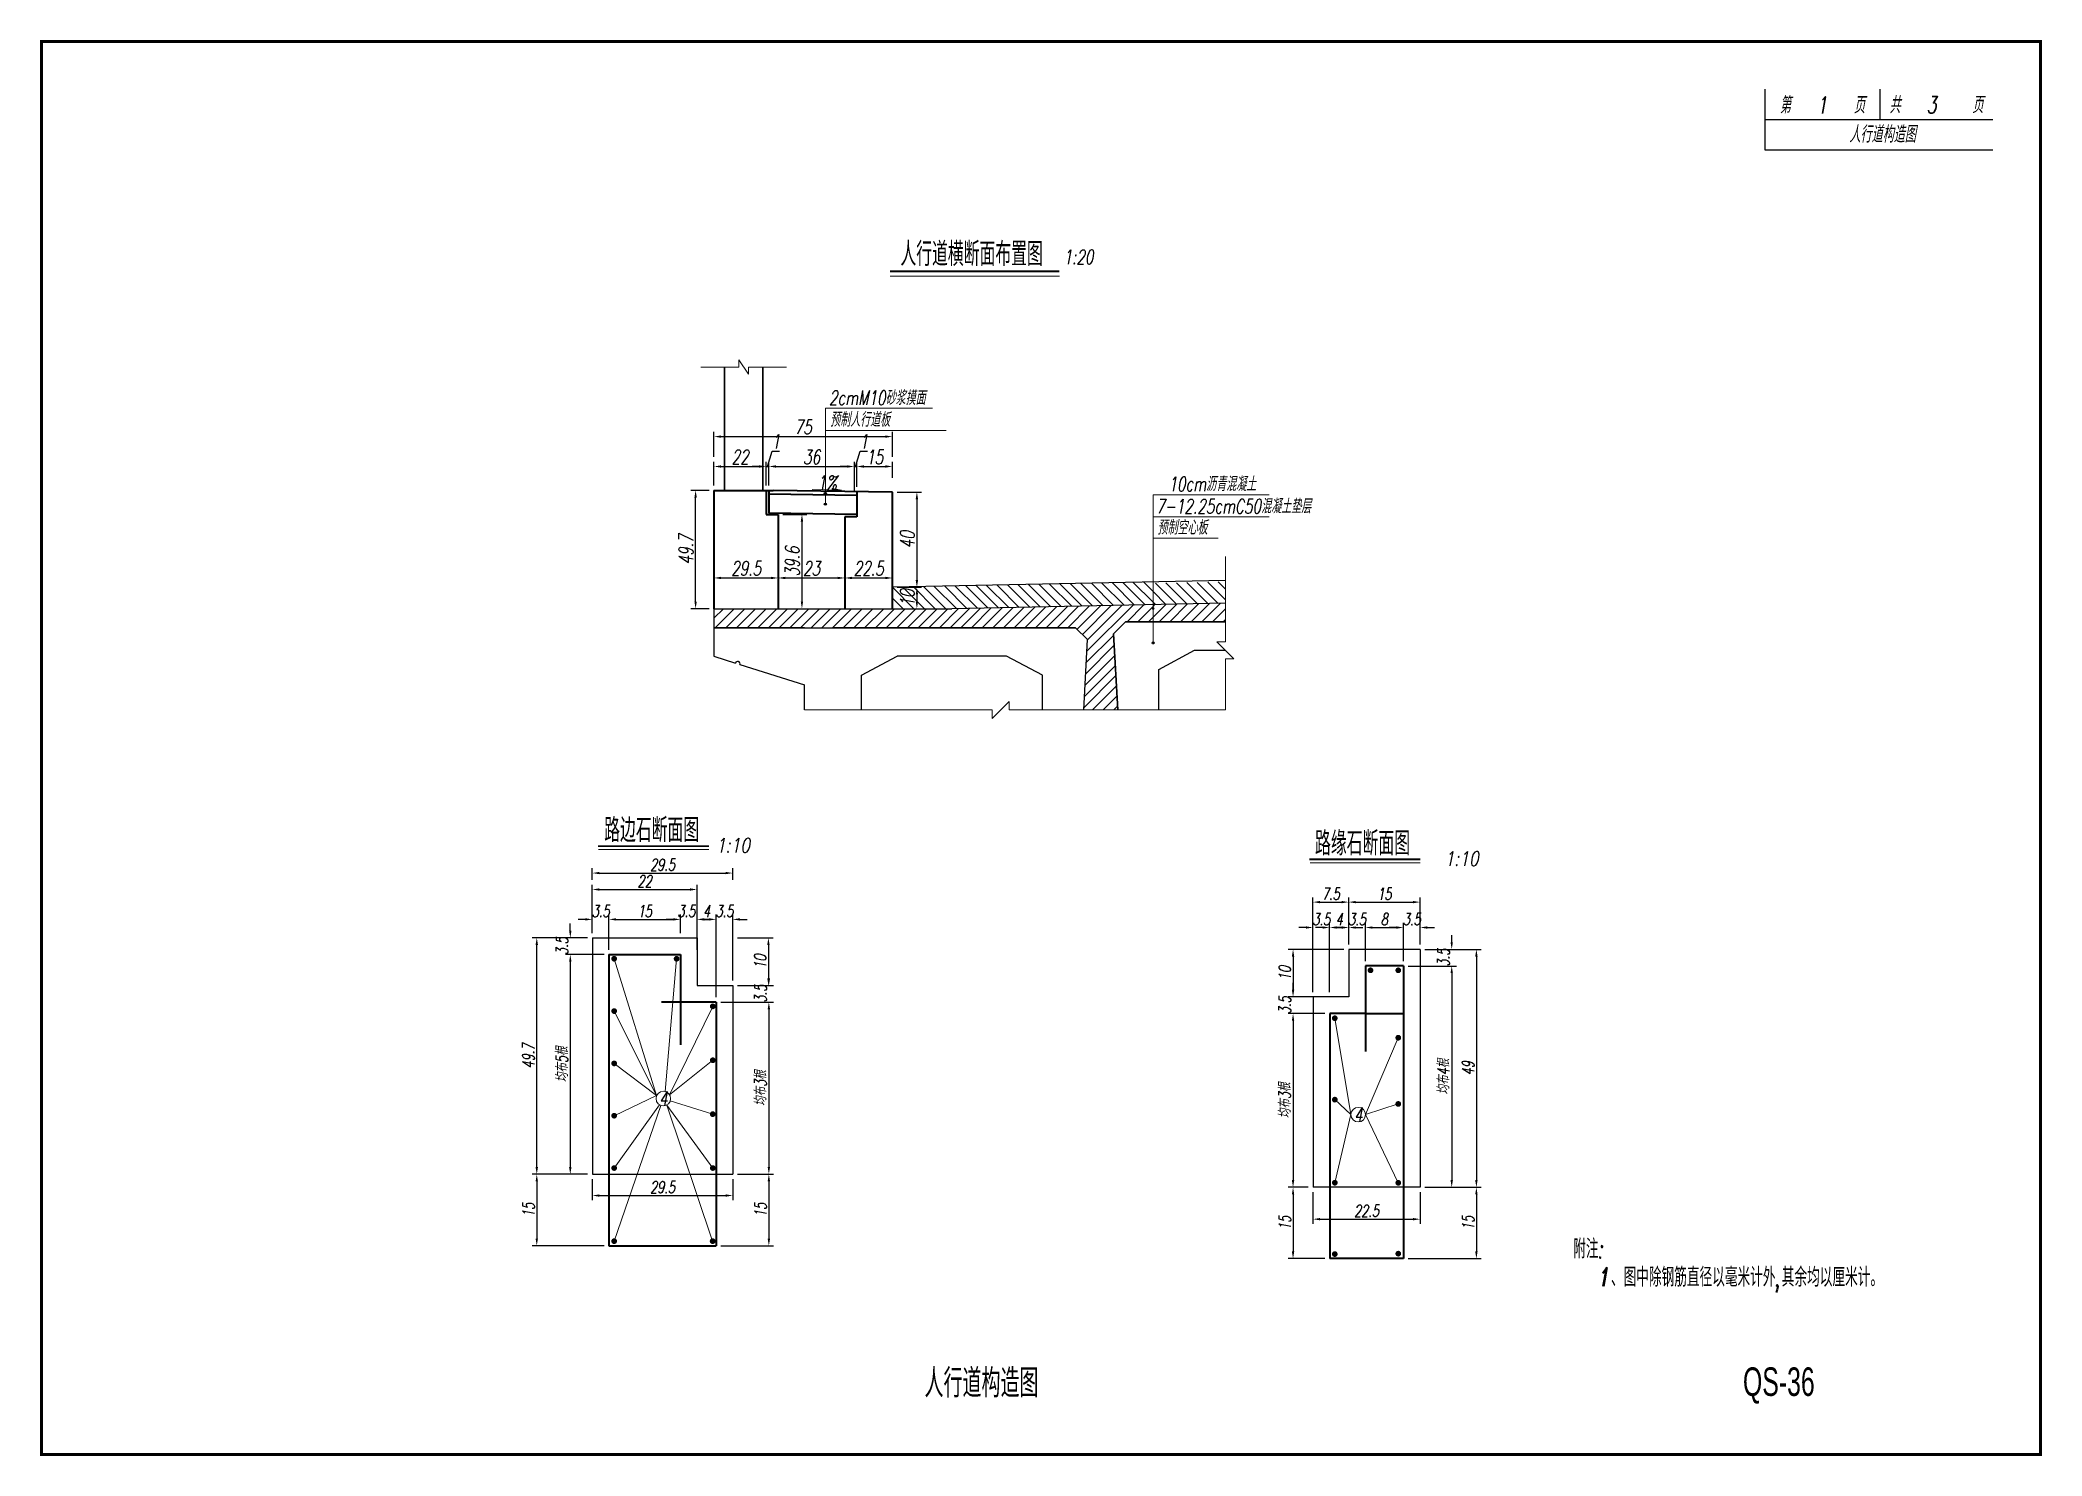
# Model space of a CAD drawing. Header units: millimetres. Extents: x -24082 to -8318, y -18393 to -12453.
# Drawn here: x -17558.4 to -17137.8, y -12750.4 to -12452.8 of the extents above; entities that cross this region are included whole.
import ezdxf
from ezdxf.enums import TextEntityAlignment as Align

# ---------------------------------------------------------------- set-up
doc = ezdxf.new("R2010")
doc.units = ezdxf.units.MM
doc.header["$LTSCALE"] = 12
for name, color, linetype, lineweight in [('Dim', 7, 'Continuous', 18), ('结构线', 4, 'Continuous', 30), ('表格_文字', 3, 'Continuous', 13), ('钢筋线', 5, 'Continuous', 35)]:
    doc.layers.add(name, color=color, linetype=linetype, lineweight=lineweight)
doc.layers.add('TK', color=2, linetype='Continuous')
doc.layers.add('图框', color=5, linetype='Continuous')
doc.styles.add('ffdb', font='italc1.shx', dxfattribs={"width": 0.7, "bigfont": 'fsdb.shx'})
doc.styles.add('FSDB', font='italc1.shx', dxfattribs={"width": 0.75, "bigfont": 'fsdb.shx'})
doc.styles.add('tk', font='fsdb_e.shx', dxfattribs={"width": 0.75, "bigfont": 'fsdb.shx'})
doc.dimstyles.new('比例10', dxfattribs={"dimtxt": 2.5, "dimasz": 1.5, "dimexe": 1, "dimexo": 1, "dimgap": 0.5, "dimtad": 1, "dimdec": 1, "dimdsep": 46, "dimtxsty": 'ffdb', "dimcen": 0, "dimclrd": 3, "dimclre": 3, "dimclrt": 3, "dimadec": 0, "dimazin": 0, "dimtfac": 2.5, "dimtdec": 1, "dimtofl": 0, "dimtmove": 0, "dimatfit": 3, "dimfxl": 1, "dimtolj": 1, "dimtzin": 0, "dimarcsym": 0})
doc.dimstyles.new('比例20', dxfattribs={"dimtxt": 3, "dimasz": 1.5, "dimexe": 1, "dimexo": 1, "dimgap": 0.5, "dimtad": 1, "dimdec": 1, "dimlfac": 2, "dimdsep": 46, "dimtxsty": 'ffdb', "dimcen": 0, "dimclrd": 3, "dimclre": 3, "dimclrt": 3, "dimadec": 0, "dimazin": 0, "dimtfac": 2.5, "dimtdec": 1, "dimtofl": 0, "dimtmove": 0, "dimatfit": 3, "dimfxl": 1, "dimtolj": 1, "dimtzin": 0, "dimarcsym": 0})
pattern_1 = [(45, (-21783.9525, -12779.0932), (-1.122532, 1.122532), [])]
pattern_2 = [(135, (-21783.9525, -12779.0932), (-1.122532, -1.122532), [])]

msp = doc.modelspace()

# ---------------------------------------------------------------- texts
at = {"layer": '图框', "color": 0, "style": 'FSDB', "width": 0.7}
for s, p in [('第   1   页', (-17183.98, -12466.309)), ('共   3    页', (-17160.02, -12466.309)), ('人行道构造图', (-17171.336, -12472.449))]:
    msp.add_text(s, height=3.5, dxfattribs=at).set_placement(p, align=Align.MIDDLE)
at = {"layer": '图框', "color": 0, "style": 'tk', "width": 0.7}
msp.add_text('人行道构造图', height=6, dxfattribs=at).set_placement((-17360.625, -12738.118), align=Align.CENTER)
at = {"layer": '图框', "color": 0, "style": 'tk', "width": 0.65}
msp.add_text('QS-36', height=6, dxfattribs=at).set_placement((-17200.646, -12737.797))
at = {"layer": '表格_文字', "width": 0.7}
for s, height, style, p in [('人行道横断面布置图', 5, 'ffdb', (-17377.666, -12500.314)), ('2cmM10砂浆摸面', 3, 'FSDB', (-17392.673, -12529.514)), ('预制人行道板', 3, 'FSDB', (-17392.445, -12534.098)), ('10cm沥青混凝土', 3, 'FSDB', (-17321.361, -12547.623)), ('7-12.25cmC50混凝土垫层', 3, 'FSDB', (-17323.941, -12552.31)), ('预制空心板', 3, 'FSDB', (-17323.67, -12556.767)), ('路边石断面图', 5, 'ffdb', (-17439.897, -12621.391, 266.078)), ('路缘石断面图', 5, 'ffdb', (-17290.544, -12624.179, 266.078)), ('附注:', 4, 'ffdb', (-17236.296, -12708.877)), ('1、图中除钢筋直径以毫米计外,其余均以厘米计。', 4, 'ffdb', (-17230.906, -12714.828))]:
    msp.add_text(s, height=height, dxfattribs=dict(at, style=style)).set_placement(p)
at = {"layer": '表格_文字'}
for s, style, width, p in [('1:20', 'FSDB', 0.7, (-17340.265, -12498.441, 266.078)), ('1:10', 'ffdb', 0.8, (-17412.862, -12622.079, 266.078)), ('1:10', 'ffdb', 0.8, (-17259.768, -12624.868, 266.078))]:
    msp.add_text(s, height=3, dxfattribs=dict(at, style=style, width=width)).set_placement(p, align=Align.MIDDLE_CENTER)
at = {"layer": '表格_文字', "style": 'ffdb', "width": 0.7}
for p in [(-17427.488, -12675.303, -4455), (-17281.497, -12678.684, -4455)]:
    msp.add_text('4', height=3, dxfattribs=at).set_placement(p, align=Align.MIDDLE)
at = {"layer": '表格_文字', "insert": (-17395.195, -12544.336), "char_height": 3, "width": 93, "attachment_point": 1, "style": 'FSDB'}
msp.add_mtext('1%', dxfattribs=at)

# ---------------------------------------------------------------- blocks, each defined once
blk = doc.blocks.new('*D564')
at = {"color": 3, "lineweight": -2, "ltscale": 10}
for p, q in [((-17443.89, -12637.64), (-17445.39, -12637.64)), ((-17442.39, -12640.51), (-17442.39, -12636.64)), ((-17438.89, -12644.01), (-17438.89, -12636.64)), ((-17437.39, -12637.64), (-17435.89, -12637.64))]:
    blk.add_line(p, q, dxfattribs=at)
at = {"color": 3, "ltscale": 10}
for points in [[(-17443.89, -12637.39), (-17443.89, -12637.89), (-17442.39, -12637.64)], [(-17437.39, -12637.39), (-17437.39, -12637.89), (-17438.89, -12637.64)]]:
    blk.add_solid(points, dxfattribs=at)
at = {"layer": 'Defpoints', "color": 0, "ltscale": 10}
for p in [(-17438.89, -12637.64), (-17442.39, -12641.51), (-17438.89, -12645.01)]:
    blk.add_point(p, dxfattribs=at)
at = {"color": 3, "ltscale": 10, "insert": (-17440.64, -12635.89), "char_height": 2.5, "attachment_point": 5, "style": 'ffdb'}
blk.add_mtext('\\A1;3.5', dxfattribs=at)
blk = doc.blocks.new('*D565')
at = {"color": 3, "lineweight": -2, "ltscale": 10}
for p, q in [((-17438.89, -12644.01), (-17438.89, -12636.64)), ((-17437.39, -12637.64), (-17425.39, -12637.64)), ((-17423.89, -12640.51), (-17423.89, -12636.64))]:
    blk.add_line(p, q, dxfattribs=at)
at = {"color": 3, "ltscale": 10}
for points in [[(-17437.39, -12637.39), (-17437.39, -12637.89), (-17438.89, -12637.64)], [(-17425.39, -12637.39), (-17425.39, -12637.89), (-17423.89, -12637.64)]]:
    blk.add_solid(points, dxfattribs=at)
at = {"layer": 'Defpoints', "color": 0, "ltscale": 10}
for p in [(-17423.89, -12637.64), (-17423.89, -12641.51), (-17438.89, -12645.01)]:
    blk.add_point(p, dxfattribs=at)
at = {"color": 3, "ltscale": 10, "insert": (-17431.39, -12635.89), "char_height": 2.5, "attachment_point": 5, "style": 'ffdb'}
blk.add_mtext('\\A1;15', dxfattribs=at)
blk = doc.blocks.new('*D566')
at = {"color": 3, "lineweight": -2, "ltscale": 10}
for p, q in [((-17425.39, -12637.64), (-17426.89, -12637.64)), ((-17423.89, -12640.51), (-17423.89, -12636.64)), ((-17420.39, -12644.01), (-17420.39, -12636.64)), ((-17418.89, -12637.64), (-17417.39, -12637.64))]:
    blk.add_line(p, q, dxfattribs=at)
at = {"color": 3, "ltscale": 10}
for points in [[(-17425.39, -12637.39), (-17425.39, -12637.89), (-17423.89, -12637.64)], [(-17418.89, -12637.39), (-17418.89, -12637.89), (-17420.39, -12637.64)]]:
    blk.add_solid(points, dxfattribs=at)
at = {"layer": 'Defpoints', "color": 0, "ltscale": 10}
for p in [(-17423.89, -12637.64), (-17423.89, -12641.51), (-17420.39, -12645.01)]:
    blk.add_point(p, dxfattribs=at)
at = {"color": 3, "ltscale": 10, "insert": (-17422.64, -12635.89), "char_height": 2.5, "attachment_point": 5, "style": 'ffdb'}
blk.add_mtext('\\A1;3.5', dxfattribs=at)
blk = doc.blocks.new('*D567')
at = {"color": 3, "lineweight": -2, "ltscale": 10}
for p, q in [((-17447.02, -12640.01), (-17447.02, -12638.51)), ((-17443.39, -12641.51), (-17448.02, -12641.51)), ((-17439.89, -12645.01), (-17448.02, -12645.01)), ((-17447.02, -12646.51), (-17447.02, -12648.01))]:
    blk.add_line(p, q, dxfattribs=at)
at = {"color": 3, "ltscale": 10}
for points in [[(-17447.27, -12640.01), (-17446.77, -12640.01), (-17447.02, -12641.51)], [(-17447.27, -12646.51), (-17446.77, -12646.51), (-17447.02, -12645.01)]]:
    blk.add_solid(points, dxfattribs=at)
at = {"layer": 'Defpoints', "color": 0, "ltscale": 10}
for p in [(-17442.39, -12641.51), (-17447.02, -12645.01), (-17438.89, -12645.01)]:
    blk.add_point(p, dxfattribs=at)
at = {"color": 3, "ltscale": 10, "insert": (-17448.77, -12643.26), "char_height": 2.5, "attachment_point": 5, "rotation": 90, "style": 'ffdb'}
blk.add_mtext('\\A1;3.5', dxfattribs=at)
blk = doc.blocks.new('*D568')
at = {"color": 3, "lineweight": -2, "ltscale": 10}
for p, q in [((-17439.89, -12645.01), (-17448.02, -12645.01)), ((-17447.02, -12646.51), (-17447.02, -12689.71)), ((-17443.39, -12691.21), (-17448.02, -12691.21))]:
    blk.add_line(p, q, dxfattribs=at)
at = {"color": 3, "ltscale": 10}
for points in [[(-17447.27, -12646.51), (-17446.77, -12646.51), (-17447.02, -12645.01)], [(-17447.27, -12689.71), (-17446.77, -12689.71), (-17447.02, -12691.21)]]:
    blk.add_solid(points, dxfattribs=at)
at = {"layer": 'Defpoints', "color": 0, "ltscale": 10}
for p in [(-17438.89, -12645.01), (-17447.02, -12691.21), (-17442.39, -12691.21)]:
    blk.add_point(p, dxfattribs=at)
at = {"color": 3, "ltscale": 10, "insert": (-17448.77, -12668.11), "char_height": 2.5, "attachment_point": 5, "rotation": 90, "style": 'ffdb'}
blk.add_mtext('\\A1;均布5根', dxfattribs=at)
blk = doc.blocks.new('*D569')
at = {"color": 3, "lineweight": -2, "ltscale": 10}
for p, q in [((-17443.39, -12691.21), (-17455.06, -12691.21)), ((-17454.06, -12692.71), (-17454.06, -12704.73)), ((-17439.89, -12706.23), (-17455.06, -12706.23))]:
    blk.add_line(p, q, dxfattribs=at)
at = {"color": 3, "ltscale": 10}
for points in [[(-17454.31, -12692.71), (-17453.81, -12692.71), (-17454.06, -12691.21)], [(-17454.31, -12704.73), (-17453.81, -12704.73), (-17454.06, -12706.23)]]:
    blk.add_solid(points, dxfattribs=at)
at = {"layer": 'Defpoints', "color": 0, "ltscale": 10}
for p in [(-17442.39, -12691.21), (-17454.06, -12706.23), (-17438.89, -12706.23)]:
    blk.add_point(p, dxfattribs=at)
at = {"color": 3, "ltscale": 10, "insert": (-17455.81, -12698.72), "char_height": 2.5, "attachment_point": 5, "rotation": 90, "style": 'ffdb'}
blk.add_mtext('\\A1;15', dxfattribs=at)
blk = doc.blocks.new('*D570')
at = {"color": 3, "lineweight": -2, "ltscale": 10}
for p, q in [((-17270.98, -12647.44), (-17260.83, -12647.44)), ((-17261.83, -12648.94), (-17261.83, -12692.44)), ((-17267.48, -12693.94), (-17260.83, -12693.94))]:
    blk.add_line(p, q, dxfattribs=at)
at = {"color": 3, "ltscale": 10}
for points in [[(-17262.08, -12648.94), (-17261.58, -12648.94), (-17261.83, -12647.44)], [(-17262.08, -12692.44), (-17261.58, -12692.44), (-17261.83, -12693.94)]]:
    blk.add_solid(points, dxfattribs=at)
at = {"layer": 'Defpoints', "color": 0, "ltscale": 10}
for p in [(-17271.98, -12647.44), (-17268.48, -12693.94), (-17261.83, -12693.94)]:
    blk.add_point(p, dxfattribs=at)
at = {"color": 3, "ltscale": 10, "insert": (-17263.58, -12670.69), "char_height": 2.5, "attachment_point": 5, "rotation": 90, "style": 'ffdb'}
blk.add_mtext('\\A1;均布4根', dxfattribs=at)
blk = doc.blocks.new('*D571')
at = {"color": 3, "lineweight": -2, "ltscale": 10}
for p, q in [((-17267.48, -12693.94), (-17255.65, -12693.94)), ((-17256.65, -12695.44), (-17256.65, -12707.44)), ((-17270.98, -12708.94), (-17255.65, -12708.94))]:
    blk.add_line(p, q, dxfattribs=at)
at = {"color": 3, "ltscale": 10}
for points in [[(-17256.9, -12695.44), (-17256.4, -12695.44), (-17256.65, -12693.94)], [(-17256.9, -12707.44), (-17256.4, -12707.44), (-17256.65, -12708.94)]]:
    blk.add_solid(points, dxfattribs=at)
at = {"layer": 'Defpoints', "color": 0, "ltscale": 10}
for p in [(-17268.48, -12693.94), (-17271.98, -12708.94), (-17256.65, -12708.94)]:
    blk.add_point(p, dxfattribs=at)
at = {"color": 3, "ltscale": 10, "insert": (-17258.4, -12701.44), "char_height": 2.5, "attachment_point": 5, "rotation": 90, "style": 'ffdb'}
blk.add_mtext('\\A1;15', dxfattribs=at)
blk = doc.blocks.new('*D572')
at = {"color": 3, "lineweight": -2, "ltscale": 10}
for p, q in [((-17405.3, -12650.01), (-17405.3, -12648.51)), ((-17404.39, -12651.51), (-17404.3, -12651.51)), ((-17415.39, -12655.01), (-17404.3, -12655.01)), ((-17405.3, -12656.51), (-17405.3, -12658.01))]:
    blk.add_line(p, q, dxfattribs=at)
at = {"color": 3, "ltscale": 10}
for points in [[(-17405.55, -12650.01), (-17405.05, -12650.01), (-17405.3, -12651.51)], [(-17405.55, -12656.51), (-17405.05, -12656.51), (-17405.3, -12655.01)]]:
    blk.add_solid(points, dxfattribs=at)
at = {"layer": 'Defpoints', "color": 0, "ltscale": 10}
for p in [(-17405.39, -12651.51), (-17416.39, -12655.01), (-17405.3, -12655.01)]:
    blk.add_point(p, dxfattribs=at)
at = {"color": 3, "ltscale": 10, "insert": (-17407.05, -12653.26), "char_height": 2.5, "attachment_point": 5, "rotation": 90, "style": 'ffdb'}
blk.add_mtext('\\A1;3.5', dxfattribs=at)
blk = doc.blocks.new('*D573')
at = {"color": 3, "lineweight": -2, "ltscale": 10}
for p, q in [((-17415.39, -12655.01), (-17404.3, -12655.01)), ((-17405.3, -12656.51), (-17405.3, -12689.71)), ((-17411.89, -12691.21), (-17404.3, -12691.21))]:
    blk.add_line(p, q, dxfattribs=at)
at = {"color": 3, "ltscale": 10}
for points in [[(-17405.55, -12656.51), (-17405.05, -12656.51), (-17405.3, -12655.01)], [(-17405.55, -12689.71), (-17405.05, -12689.71), (-17405.3, -12691.21)]]:
    blk.add_solid(points, dxfattribs=at)
at = {"layer": 'Defpoints', "color": 0, "ltscale": 10}
for p in [(-17416.39, -12655.01), (-17412.89, -12691.21), (-17405.3, -12691.21)]:
    blk.add_point(p, dxfattribs=at)
at = {"color": 3, "ltscale": 10, "insert": (-17407.05, -12673.11), "char_height": 2.5, "attachment_point": 5, "rotation": 90, "style": 'ffdb'}
blk.add_mtext('\\A1;均布3根', dxfattribs=at)
blk = doc.blocks.new('*D574')
at = {"color": 3, "lineweight": -2, "ltscale": 10}
for p, q in [((-17411.89, -12691.21), (-17404.3, -12691.21)), ((-17405.3, -12692.71), (-17405.3, -12704.73)), ((-17415.39, -12706.23), (-17404.3, -12706.23))]:
    blk.add_line(p, q, dxfattribs=at)
at = {"color": 3, "ltscale": 10}
for points in [[(-17405.55, -12692.71), (-17405.05, -12692.71), (-17405.3, -12691.21)], [(-17405.55, -12704.73), (-17405.05, -12704.73), (-17405.3, -12706.23)]]:
    blk.add_solid(points, dxfattribs=at)
at = {"layer": 'Defpoints', "color": 0, "ltscale": 10}
for p in [(-17412.89, -12691.21), (-17416.39, -12706.23), (-17405.3, -12706.23)]:
    blk.add_point(p, dxfattribs=at)
at = {"color": 3, "ltscale": 10, "insert": (-17407.05, -12698.72), "char_height": 2.5, "attachment_point": 5, "rotation": 90, "style": 'ffdb'}
blk.add_mtext('\\A1;15', dxfattribs=at)
blk = doc.blocks.new('*D575')
at = {"color": 3, "lineweight": -2, "ltscale": 10}
for p, q in [((-17295.17, -12652.44), (-17295.17, -12650.94)), ((-17291.98, -12653.94), (-17296.17, -12653.94)), ((-17288.48, -12657.44), (-17296.17, -12657.44)), ((-17295.17, -12658.94), (-17295.17, -12660.44))]:
    blk.add_line(p, q, dxfattribs=at)
at = {"color": 3, "ltscale": 10}
for points in [[(-17295.42, -12652.44), (-17294.92, -12652.44), (-17295.17, -12653.94)], [(-17295.42, -12658.94), (-17294.92, -12658.94), (-17295.17, -12657.44)]]:
    blk.add_solid(points, dxfattribs=at)
at = {"layer": 'Defpoints', "color": 0, "ltscale": 10}
for p in [(-17290.98, -12653.94), (-17295.17, -12657.44), (-17287.48, -12657.44)]:
    blk.add_point(p, dxfattribs=at)
at = {"color": 3, "ltscale": 10, "insert": (-17296.92, -12655.69), "char_height": 2.5, "attachment_point": 5, "rotation": 90, "style": 'ffdb'}
blk.add_mtext('\\A1;3.5', dxfattribs=at)
blk = doc.blocks.new('*D576')
at = {"color": 3, "lineweight": -2, "ltscale": 10}
for p, q in [((-17288.48, -12657.44), (-17296.17, -12657.44)), ((-17295.17, -12658.94), (-17295.17, -12692.44)), ((-17291.98, -12693.94), (-17296.17, -12693.94))]:
    blk.add_line(p, q, dxfattribs=at)
at = {"color": 3, "ltscale": 10}
for points in [[(-17295.42, -12658.94), (-17294.92, -12658.94), (-17295.17, -12657.44)], [(-17295.42, -12692.44), (-17294.92, -12692.44), (-17295.17, -12693.94)]]:
    blk.add_solid(points, dxfattribs=at)
at = {"layer": 'Defpoints', "color": 0, "ltscale": 10}
for p in [(-17287.48, -12657.44), (-17295.17, -12693.94), (-17290.98, -12693.94)]:
    blk.add_point(p, dxfattribs=at)
at = {"color": 3, "ltscale": 10, "insert": (-17296.92, -12675.69), "char_height": 2.5, "attachment_point": 5, "rotation": 90, "style": 'ffdb'}
blk.add_mtext('\\A1;均布3根', dxfattribs=at)
blk = doc.blocks.new('*D577')
at = {"color": 3, "lineweight": -2, "ltscale": 10}
for p, q in [((-17291.98, -12693.94), (-17296.17, -12693.94)), ((-17295.17, -12695.44), (-17295.17, -12707.44)), ((-17288.48, -12708.94), (-17296.17, -12708.94))]:
    blk.add_line(p, q, dxfattribs=at)
at = {"color": 3, "ltscale": 10}
for points in [[(-17295.42, -12695.44), (-17294.92, -12695.44), (-17295.17, -12693.94)], [(-17295.42, -12707.44), (-17294.92, -12707.44), (-17295.17, -12708.94)]]:
    blk.add_solid(points, dxfattribs=at)
at = {"layer": 'Defpoints', "color": 0, "ltscale": 10}
for p in [(-17290.98, -12693.94), (-17295.17, -12708.94), (-17287.48, -12708.94)]:
    blk.add_point(p, dxfattribs=at)
at = {"color": 3, "ltscale": 10, "insert": (-17296.92, -12701.44), "char_height": 2.5, "attachment_point": 5, "rotation": 90, "style": 'ffdb'}
blk.add_mtext('\\A1;15', dxfattribs=at)
blk = doc.blocks.new('*D530')
at = {"color": 3, "lineweight": -2, "ltscale": 10}
for p, q in [((-17290.98, -12652.94), (-17290.98, -12638.35)), ((-17287.48, -12652.94), (-17287.48, -12638.35)), ((-17292.48, -12639.35), (-17293.98, -12639.35)), ((-17285.98, -12639.35), (-17284.48, -12639.35))]:
    blk.add_line(p, q, dxfattribs=at)
at = {"color": 3, "ltscale": 10}
for points in [[(-17292.48, -12639.1), (-17292.48, -12639.6), (-17290.98, -12639.35)], [(-17285.98, -12639.1), (-17285.98, -12639.6), (-17287.48, -12639.35)]]:
    blk.add_solid(points, dxfattribs=at)
at = {"layer": 'Defpoints', "color": 0, "ltscale": 10}
for p in [(-17287.48, -12639.35), (-17290.98, -12653.94), (-17287.48, -12653.94)]:
    blk.add_point(p, dxfattribs=at)
at = {"color": 3, "ltscale": 10, "insert": (-17289.23, -12637.6), "char_height": 2.5, "attachment_point": 5, "style": 'ffdb'}
blk.add_mtext('\\A1;3.5', dxfattribs=at)
blk = doc.blocks.new('*D531')
at = {"color": 3, "lineweight": -2, "ltscale": 10}
for p, q in [((-17287.48, -12651.94), (-17287.48, -12638.35)), ((-17283.48, -12642.94), (-17283.48, -12638.35)), ((-17288.98, -12639.35), (-17290.48, -12639.35)), ((-17281.98, -12639.35), (-17280.48, -12639.35))]:
    blk.add_line(p, q, dxfattribs=at)
at = {"color": 3, "ltscale": 10}
for points in [[(-17288.98, -12639.1), (-17288.98, -12639.6), (-17287.48, -12639.35)], [(-17281.98, -12639.1), (-17281.98, -12639.6), (-17283.48, -12639.35)]]:
    blk.add_solid(points, dxfattribs=at)
at = {"layer": 'Defpoints', "color": 0, "ltscale": 10}
for p in [(-17283.48, -12639.35), (-17283.48, -12643.94), (-17287.48, -12652.94)]:
    blk.add_point(p, dxfattribs=at)
at = {"color": 3, "ltscale": 10, "insert": (-17285.48, -12637.6), "char_height": 2.5, "attachment_point": 5, "style": 'ffdb'}
blk.add_mtext('\\A1;4', dxfattribs=at)
blk = doc.blocks.new('*D578')
at = {"color": 3, "lineweight": -2, "ltscale": 10}
for p, q in [((-17279.98, -12646.44), (-17279.98, -12638.35)), ((-17271.98, -12646.44), (-17271.98, -12638.35)), ((-17278.48, -12639.35), (-17273.48, -12639.35))]:
    blk.add_line(p, q, dxfattribs=at)
at = {"color": 3, "ltscale": 10}
for points in [[(-17278.48, -12639.1), (-17278.48, -12639.6), (-17279.98, -12639.35)], [(-17273.48, -12639.1), (-17273.48, -12639.6), (-17271.98, -12639.35)]]:
    blk.add_solid(points, dxfattribs=at)
at = {"layer": 'Defpoints', "color": 0, "ltscale": 10}
for p in [(-17271.98, -12639.35), (-17279.98, -12647.44), (-17271.98, -12647.44)]:
    blk.add_point(p, dxfattribs=at)
at = {"color": 3, "ltscale": 10, "insert": (-17275.98, -12637.6), "char_height": 2.5, "attachment_point": 5, "style": 'ffdb'}
blk.add_mtext('\\A1;8', dxfattribs=at)
blk = doc.blocks.new('*D579')
at = {"color": 3, "lineweight": -2, "ltscale": 10}
for p, q in [((-17271.98, -12646.44), (-17271.98, -12638.35)), ((-17268.48, -12642.94), (-17268.48, -12638.35)), ((-17273.48, -12639.35), (-17274.98, -12639.35)), ((-17266.98, -12639.35), (-17265.48, -12639.35))]:
    blk.add_line(p, q, dxfattribs=at)
at = {"color": 3, "ltscale": 10}
for points in [[(-17273.48, -12639.1), (-17273.48, -12639.6), (-17271.98, -12639.35)], [(-17266.98, -12639.1), (-17266.98, -12639.6), (-17268.48, -12639.35)]]:
    blk.add_solid(points, dxfattribs=at)
at = {"layer": 'Defpoints', "color": 0, "ltscale": 10}
for p in [(-17268.48, -12639.35), (-17271.98, -12647.44), (-17268.48, -12643.94)]:
    blk.add_point(p, dxfattribs=at)
at = {"color": 3, "ltscale": 10, "insert": (-17270.23, -12637.6), "char_height": 2.5, "attachment_point": 5, "style": 'ffdb'}
blk.add_mtext('\\A1;3.5', dxfattribs=at)
blk = doc.blocks.new('*D532')
at = {"color": 3, "lineweight": -2, "ltscale": 10}
for p, q in [((-17283.48, -12642.94), (-17283.48, -12638.35)), ((-17279.98, -12642.94), (-17279.98, -12638.35)), ((-17284.98, -12639.35), (-17286.48, -12639.35)), ((-17278.48, -12639.35), (-17276.98, -12639.35))]:
    blk.add_line(p, q, dxfattribs=at)
at = {"color": 3, "ltscale": 10}
for points in [[(-17284.98, -12639.1), (-17284.98, -12639.6), (-17283.48, -12639.35)], [(-17278.48, -12639.1), (-17278.48, -12639.6), (-17279.98, -12639.35)]]:
    blk.add_solid(points, dxfattribs=at)
at = {"layer": 'Defpoints', "color": 0, "ltscale": 10}
for p in [(-17279.98, -12639.35), (-17283.48, -12643.94), (-17279.98, -12643.94)]:
    blk.add_point(p, dxfattribs=at)
at = {"color": 3, "ltscale": 10, "insert": (-17281.73, -12637.6), "char_height": 2.5, "attachment_point": 5, "style": 'ffdb'}
blk.add_mtext('\\A1;3.5', dxfattribs=at)
blk = doc.blocks.new('*D533')
at = {"color": 3, "lineweight": -2, "ltscale": 10}
for p, q in [((-17417.89, -12637.64), (-17419.39, -12637.64)), ((-17416.39, -12654.01), (-17416.39, -12636.64)), ((-17412.89, -12650.51), (-17412.89, -12636.64)), ((-17411.39, -12637.64), (-17409.89, -12637.64))]:
    blk.add_line(p, q, dxfattribs=at)
at = {"color": 3, "ltscale": 10}
for points in [[(-17417.89, -12637.39), (-17417.89, -12637.89), (-17416.39, -12637.64)], [(-17411.39, -12637.39), (-17411.39, -12637.89), (-17412.89, -12637.64)]]:
    blk.add_solid(points, dxfattribs=at)
at = {"layer": 'Defpoints', "color": 0, "ltscale": 10}
for p in [(-17412.89, -12637.64), (-17412.89, -12651.51), (-17416.39, -12655.01)]:
    blk.add_point(p, dxfattribs=at)
at = {"color": 3, "ltscale": 10, "insert": (-17414.64, -12635.89), "char_height": 2.5, "attachment_point": 5, "style": 'ffdb'}
blk.add_mtext('\\A1;3.5', dxfattribs=at)
blk = doc.blocks.new('*D580')
at = {"color": 3, "lineweight": -2, "ltscale": 10}
for p, q in [((-17442.39, -12640.51), (-17442.39, -12630.36)), ((-17420.39, -12640.51), (-17420.39, -12630.36)), ((-17440.89, -12631.36), (-17421.89, -12631.36))]:
    blk.add_line(p, q, dxfattribs=at)
at = {"color": 3, "ltscale": 10}
for points in [[(-17440.89, -12631.11), (-17440.89, -12631.61), (-17442.39, -12631.36)], [(-17421.89, -12631.11), (-17421.89, -12631.61), (-17420.39, -12631.36)]]:
    blk.add_solid(points, dxfattribs=at)
at = {"layer": 'Defpoints', "color": 0, "ltscale": 10}
for p in [(-17420.39, -12631.36), (-17442.39, -12641.51), (-17420.39, -12641.51)]:
    blk.add_point(p, dxfattribs=at)
at = {"color": 3, "ltscale": 10, "insert": (-17431.39, -12629.61), "char_height": 2.5, "attachment_point": 5, "style": 'ffdb'}
blk.add_mtext('\\A1;22', dxfattribs=at)
blk = doc.blocks.new('*D534')
at = {"color": 3, "lineweight": -2, "ltscale": 10}
for p, q in [((-17411.89, -12641.51), (-17404.39, -12641.51)), ((-17405.39, -12643.01), (-17405.39, -12650.01)), ((-17411.89, -12651.51), (-17404.39, -12651.51))]:
    blk.add_line(p, q, dxfattribs=at)
at = {"color": 3, "ltscale": 10}
for points in [[(-17405.64, -12643.01), (-17405.14, -12643.01), (-17405.39, -12641.51)], [(-17405.64, -12650.01), (-17405.14, -12650.01), (-17405.39, -12651.51)]]:
    blk.add_solid(points, dxfattribs=at)
at = {"layer": 'Defpoints', "color": 0, "ltscale": 10}
for p in [(-17412.89, -12641.51), (-17412.89, -12651.51), (-17405.39, -12651.51)]:
    blk.add_point(p, dxfattribs=at)
at = {"color": 3, "ltscale": 10, "insert": (-17407.14, -12646.51), "char_height": 2.5, "attachment_point": 5, "rotation": 90, "style": 'ffdb'}
blk.add_mtext('\\A1;10', dxfattribs=at)
blk = doc.blocks.new('*D581')
at = {"color": 3, "lineweight": -2, "ltscale": 10}
for p, q in [((-17284.48, -12643.94), (-17296.17, -12643.94)), ((-17295.17, -12645.44), (-17295.17, -12652.44)), ((-17284.48, -12653.94), (-17296.17, -12653.94))]:
    blk.add_line(p, q, dxfattribs=at)
at = {"color": 3, "ltscale": 10}
for points in [[(-17295.42, -12645.44), (-17294.92, -12645.44), (-17295.17, -12643.94)], [(-17295.42, -12652.44), (-17294.92, -12652.44), (-17295.17, -12653.94)]]:
    blk.add_solid(points, dxfattribs=at)
at = {"layer": 'Defpoints', "color": 0, "ltscale": 10}
for p in [(-17283.48, -12643.94), (-17295.17, -12653.94), (-17283.48, -12653.94)]:
    blk.add_point(p, dxfattribs=at)
at = {"color": 3, "ltscale": 10, "insert": (-17296.92, -12648.94), "char_height": 2.5, "attachment_point": 5, "rotation": 90, "style": 'ffdb'}
blk.add_mtext('\\A1;10', dxfattribs=at)
blk = doc.blocks.new('*D535')
at = {"color": 3, "lineweight": -2, "ltscale": 10}
for p, q in [((-17261.83, -12642.44), (-17261.83, -12640.94)), ((-17267.48, -12643.94), (-17260.83, -12643.94)), ((-17267.48, -12647.44), (-17260.83, -12647.44)), ((-17261.83, -12648.94), (-17261.83, -12650.44))]:
    blk.add_line(p, q, dxfattribs=at)
at = {"color": 3, "ltscale": 10}
for points in [[(-17262.08, -12642.44), (-17261.58, -12642.44), (-17261.83, -12643.94)], [(-17262.08, -12648.94), (-17261.58, -12648.94), (-17261.83, -12647.44)]]:
    blk.add_solid(points, dxfattribs=at)
at = {"layer": 'Defpoints', "color": 0, "ltscale": 10}
for p in [(-17268.48, -12643.94), (-17268.48, -12647.44), (-17261.83, -12647.44)]:
    blk.add_point(p, dxfattribs=at)
at = {"color": 3, "ltscale": 10, "insert": (-17263.58, -12645.69), "char_height": 2.5, "attachment_point": 5, "rotation": 90, "style": 'ffdb'}
blk.add_mtext('\\A1;3.5', dxfattribs=at)
blk = doc.blocks.new('*D536')
at = {"color": 3, "lineweight": -2, "ltscale": 10}
for p, q in [((-17290.98, -12638.35), (-17290.98, -12633.01)), ((-17289.48, -12634.01), (-17284.98, -12634.01)), ((-17283.48, -12638.35), (-17283.48, -12633.01))]:
    blk.add_line(p, q, dxfattribs=at)
at = {"color": 3, "ltscale": 10}
for points in [[(-17289.48, -12633.76), (-17289.48, -12634.26), (-17290.98, -12634.01)], [(-17284.98, -12633.76), (-17284.98, -12634.26), (-17283.48, -12634.01)]]:
    blk.add_solid(points, dxfattribs=at)
at = {"layer": 'Defpoints', "color": 0, "ltscale": 10}
for p in [(-17283.48, -12634.01), (-17290.98, -12639.35), (-17283.48, -12639.35)]:
    blk.add_point(p, dxfattribs=at)
at = {"color": 3, "ltscale": 10, "insert": (-17287.23, -12632.26), "char_height": 2.5, "attachment_point": 5, "style": 'ffdb'}
blk.add_mtext('\\A1;7.5', dxfattribs=at)
blk = doc.blocks.new('*D537')
at = {"color": 3, "lineweight": -2, "ltscale": 10}
for p, q in [((-17283.48, -12638.35), (-17283.48, -12633.01)), ((-17281.98, -12634.01), (-17269.98, -12634.01)), ((-17268.48, -12638.35), (-17268.48, -12633.01))]:
    blk.add_line(p, q, dxfattribs=at)
at = {"color": 3, "ltscale": 10}
for points in [[(-17281.98, -12633.76), (-17281.98, -12634.26), (-17283.48, -12634.01)], [(-17269.98, -12633.76), (-17269.98, -12634.26), (-17268.48, -12634.01)]]:
    blk.add_solid(points, dxfattribs=at)
at = {"layer": 'Defpoints', "color": 0, "ltscale": 10}
for p in [(-17268.48, -12634.01), (-17283.48, -12639.35), (-17268.48, -12639.35)]:
    blk.add_point(p, dxfattribs=at)
at = {"color": 3, "ltscale": 10, "insert": (-17275.98, -12632.26), "char_height": 2.5, "attachment_point": 5, "style": 'ffdb'}
blk.add_mtext('\\A1;15', dxfattribs=at)
blk = doc.blocks.new('*D538')
at = {"color": 3, "lineweight": -2, "ltscale": 10}
for p, q in [((-17442.39, -12692.21), (-17442.39, -12696.68)), ((-17412.89, -12692.21), (-17412.89, -12696.68)), ((-17440.89, -12695.68), (-17414.39, -12695.68))]:
    blk.add_line(p, q, dxfattribs=at)
at = {"color": 3, "ltscale": 10}
for points in [[(-17440.89, -12695.43), (-17440.89, -12695.93), (-17442.39, -12695.68)], [(-17414.39, -12695.43), (-17414.39, -12695.93), (-17412.89, -12695.68)]]:
    blk.add_solid(points, dxfattribs=at)
at = {"layer": 'Defpoints', "color": 0, "ltscale": 10}
for p in [(-17442.39, -12691.21), (-17412.89, -12691.21), (-17412.89, -12695.68)]:
    blk.add_point(p, dxfattribs=at)
at = {"color": 3, "ltscale": 10, "insert": (-17427.64, -12693.93), "char_height": 2.5, "attachment_point": 5, "style": 'ffdb'}
blk.add_mtext('\\A1;29.5', dxfattribs=at)
blk = doc.blocks.new('*D539')
at = {"color": 3, "lineweight": -2, "ltscale": 10}
for p, q in [((-17290.98, -12694.94), (-17290.98, -12701.65)), ((-17268.48, -12694.94), (-17268.48, -12701.65)), ((-17289.48, -12700.65), (-17269.98, -12700.65))]:
    blk.add_line(p, q, dxfattribs=at)
at = {"color": 3, "ltscale": 10}
for points in [[(-17289.48, -12700.4), (-17289.48, -12700.9), (-17290.98, -12700.65)], [(-17269.98, -12700.4), (-17269.98, -12700.9), (-17268.48, -12700.65)]]:
    blk.add_solid(points, dxfattribs=at)
at = {"layer": 'Defpoints', "color": 0, "ltscale": 10}
for p in [(-17290.98, -12693.94), (-17268.48, -12693.94), (-17268.48, -12700.65)]:
    blk.add_point(p, dxfattribs=at)
at = {"color": 3, "ltscale": 10, "insert": (-17279.73, -12698.9), "char_height": 2.5, "attachment_point": 5, "style": 'ffdb'}
blk.add_mtext('\\A1;22.5', dxfattribs=at)
blk = doc.blocks.new('*D582')
at = {"color": 3, "lineweight": -2, "ltscale": 10}
for p, q in [((-17267.48, -12643.94), (-17255.65, -12643.94)), ((-17256.65, -12645.44), (-17256.65, -12692.44)), ((-17267.48, -12693.94), (-17255.65, -12693.94))]:
    blk.add_line(p, q, dxfattribs=at)
at = {"color": 3, "ltscale": 10}
for points in [[(-17256.9, -12645.44), (-17256.4, -12645.44), (-17256.65, -12643.94)], [(-17256.9, -12692.44), (-17256.4, -12692.44), (-17256.65, -12693.94)]]:
    blk.add_solid(points, dxfattribs=at)
at = {"layer": 'Defpoints', "color": 0, "ltscale": 10}
for p in [(-17268.48, -12643.94), (-17268.48, -12693.94), (-17256.65, -12693.94)]:
    blk.add_point(p, dxfattribs=at)
at = {"color": 3, "ltscale": 10, "insert": (-17258.4, -12668.94), "char_height": 2.5, "attachment_point": 5, "rotation": 90, "style": 'ffdb'}
blk.add_mtext('\\A1;49', dxfattribs=at)
blk = doc.blocks.new('*D628')
at = {"color": 3, "lineweight": -2, "ltscale": 10}
for p, q in [((-17402.34, -12552.52), (-17397.35, -12552.52)), ((-17398.35, -12554.02), (-17398.35, -12570.84)), ((-17400.93, -12572.34), (-17397.35, -12572.34))]:
    blk.add_line(p, q, dxfattribs=at)
at = {"color": 3, "ltscale": 10}
for points in [[(-17398.6, -12554.02), (-17398.1, -12554.02), (-17398.35, -12552.52)], [(-17398.6, -12570.84), (-17398.1, -12570.84), (-17398.35, -12572.34)]]:
    blk.add_solid(points, dxfattribs=at)
at = {"layer": 'Defpoints', "color": 0, "ltscale": 10}
for p in [(-17403.34, -12552.52), (-17401.93, -12572.34), (-17398.35, -12572.34)]:
    blk.add_point(p, dxfattribs=at)
at = {"color": 3, "ltscale": 10, "insert": (-17400.35, -12562.43), "char_height": 3, "attachment_point": 5, "rotation": 90, "style": 'ffdb'}
blk.add_mtext('\\A1;39.6', dxfattribs=at)
blk = doc.blocks.new('*D629')
at = {"layer": 'Defpoints', "color": 0}
for p in [(-17405.32, -12542.45), (-17405.84, -12547.28), (-17405.32, -12547.36)]:
    blk.add_point(p, dxfattribs=at)
at = {"layer": '钢筋线', "color": 3, "lineweight": -2}
for p, q in [((-17405.84, -12546.28), (-17405.84, -12541.45)), ((-17405.58, -12542.45), (-17404.61, -12539.2)), ((-17405.32, -12546.36), (-17405.32, -12541.45)), ((-17404.61, -12539.2), (-17403.07, -12539.2)), ((-17407.34, -12542.45), (-17408.84, -12542.45)), ((-17405.84, -12542.45), (-17405.32, -12542.45)), ((-17403.82, -12542.45), (-17402.32, -12542.45))]:
    blk.add_line(p, q, dxfattribs=at)
at = {"layer": '钢筋线', "color": 3}
for points in [[(-17407.34, -12542.2), (-17407.34, -12542.7), (-17405.84, -12542.45)], [(-17403.82, -12542.2), (-17403.82, -12542.7), (-17405.32, -12542.45)]]:
    blk.add_solid(points, dxfattribs=at)
at = {"layer": '钢筋线', "color": 3, "insert": (-17403.84, -12537.2), "char_height": 3, "attachment_point": 5, "style": 'ffdb'}
blk.add_mtext('\\A1;1', dxfattribs=at)
blk = doc.blocks.new('*D630')
at = {"layer": 'Defpoints', "color": 0}
for p in [(-17387.34, -12542.45), (-17405.32, -12547.48), (-17387.34, -12548.72)]:
    blk.add_point(p, dxfattribs=at)
at = {"layer": '钢筋线', "color": 3, "lineweight": -2}
for p, q in [((-17405.32, -12546.48), (-17405.32, -12541.45)), ((-17387.34, -12547.72), (-17387.34, -12541.45)), ((-17403.82, -12542.45), (-17388.84, -12542.45))]:
    blk.add_line(p, q, dxfattribs=at)
at = {"layer": '钢筋线', "color": 3}
for points in [[(-17403.82, -12542.2), (-17403.82, -12542.7), (-17405.32, -12542.45)], [(-17388.84, -12542.2), (-17388.84, -12542.7), (-17387.34, -12542.45)]]:
    blk.add_solid(points, dxfattribs=at)
at = {"layer": '钢筋线', "color": 3, "insert": (-17396.33, -12540.45), "char_height": 3, "attachment_point": 5, "style": 'ffdb'}
blk.add_mtext('\\A1;36', dxfattribs=at)
blk = doc.blocks.new('*D631')
at = {"color": 3, "lineweight": -2, "ltscale": 10}
for p, q in [((-17387.34, -12547.72), (-17387.34, -12541.45)), ((-17387.09, -12542.45), (-17386.12, -12539.2)), ((-17386.84, -12546.73), (-17386.84, -12541.45)), ((-17386.12, -12539.2), (-17384.59, -12539.2)), ((-17388.84, -12542.45), (-17390.34, -12542.45)), ((-17387.34, -12542.45), (-17386.84, -12542.45)), ((-17385.34, -12542.45), (-17383.84, -12542.45))]:
    blk.add_line(p, q, dxfattribs=at)
at = {"color": 3, "ltscale": 10}
for points in [[(-17388.84, -12542.2), (-17388.84, -12542.7), (-17387.34, -12542.45)], [(-17385.34, -12542.2), (-17385.34, -12542.7), (-17386.84, -12542.45)]]:
    blk.add_solid(points, dxfattribs=at)
at = {"layer": 'Defpoints', "color": 0, "ltscale": 10}
for p in [(-17386.84, -12542.45), (-17387.34, -12548.72), (-17386.84, -12547.73)]:
    blk.add_point(p, dxfattribs=at)
at = {"color": 3, "ltscale": 10, "insert": (-17385.35, -12537.2), "char_height": 3, "attachment_point": 5, "style": 'ffdb'}
blk.add_mtext('\\A1;1', dxfattribs=at)
blk = doc.blocks.new('*D632')
at = {"color": 3, "lineweight": -2, "ltscale": 10}
for p, q in [((-17386.84, -12546.73), (-17386.84, -12541.45)), ((-17379.34, -12544.83), (-17379.34, -12541.45)), ((-17385.34, -12542.45), (-17380.84, -12542.45))]:
    blk.add_line(p, q, dxfattribs=at)
at = {"color": 3, "ltscale": 10}
for points in [[(-17385.34, -12542.2), (-17385.34, -12542.7), (-17386.84, -12542.45)], [(-17380.84, -12542.2), (-17380.84, -12542.7), (-17379.34, -12542.45)]]:
    blk.add_solid(points, dxfattribs=at)
at = {"layer": 'Defpoints', "color": 0, "ltscale": 10}
for p in [(-17379.34, -12542.45), (-17379.34, -12545.83), (-17386.84, -12547.73)]:
    blk.add_point(p, dxfattribs=at)
at = {"color": 3, "ltscale": 10, "insert": (-17383.09, -12540.45), "char_height": 3, "attachment_point": 5, "style": 'ffdb'}
blk.add_mtext('\\A1;15', dxfattribs=at)
blk = doc.blocks.new('*D633')
at = {"color": 3, "lineweight": -2, "ltscale": 10}
for p, q in [((-17416.84, -12565.7), (-17416.84, -12566.88)), ((-17415.34, -12565.88), (-17404.84, -12565.88)), ((-17403.34, -12565.7), (-17403.34, -12566.88))]:
    blk.add_line(p, q, dxfattribs=at)
at = {"color": 3, "ltscale": 10}
for points in [[(-17415.34, -12565.63), (-17415.34, -12566.13), (-17416.84, -12565.88)], [(-17404.84, -12565.63), (-17404.84, -12566.13), (-17403.34, -12565.88)]]:
    blk.add_solid(points, dxfattribs=at)
at = {"layer": 'Defpoints', "color": 0, "ltscale": 10}
for p in [(-17416.84, -12564.7), (-17403.34, -12564.7), (-17403.34, -12565.88)]:
    blk.add_point(p, dxfattribs=at)
at = {"color": 3, "ltscale": 10, "insert": (-17410.09, -12563.88), "char_height": 3, "attachment_point": 5, "style": 'ffdb'}
blk.add_mtext('\\A1;29.5', dxfattribs=at)
blk = doc.blocks.new('*D634')
at = {"color": 3, "lineweight": -2, "ltscale": 10}
for p, q in [((-17389.34, -12565.88), (-17389.34, -12566.88)), ((-17387.84, -12565.88), (-17380.84, -12565.88)), ((-17379.34, -12566.83), (-17379.34, -12566.88))]:
    blk.add_line(p, q, dxfattribs=at)
at = {"color": 3, "ltscale": 10}
for points in [[(-17387.84, -12565.63), (-17387.84, -12566.13), (-17389.34, -12565.88)], [(-17380.84, -12565.63), (-17380.84, -12566.13), (-17379.34, -12565.88)]]:
    blk.add_solid(points, dxfattribs=at)
at = {"layer": 'Defpoints', "color": 0, "ltscale": 10}
for p in [(-17389.34, -12564.88), (-17379.34, -12565.83), (-17379.34, -12565.88)]:
    blk.add_point(p, dxfattribs=at)
at = {"color": 3, "ltscale": 10, "insert": (-17384.34, -12563.88), "char_height": 3, "attachment_point": 5, "style": 'ffdb'}
blk.add_mtext('\\A1;22.5', dxfattribs=at)
blk = doc.blocks.new('*D627')
at = {"color": 3, "lineweight": -2, "ltscale": 10}
for p, q in [((-17403.34, -12565.7), (-17403.34, -12566.88)), ((-17401.84, -12565.88), (-17390.84, -12565.88)), ((-17389.34, -12565.88), (-17389.34, -12566.88))]:
    blk.add_line(p, q, dxfattribs=at)
at = {"color": 3, "ltscale": 10}
for points in [[(-17401.84, -12565.63), (-17401.84, -12566.13), (-17403.34, -12565.88)], [(-17390.84, -12565.63), (-17390.84, -12566.13), (-17389.34, -12565.88)]]:
    blk.add_solid(points, dxfattribs=at)
at = {"layer": 'Defpoints', "color": 0, "ltscale": 10}
for p in [(-17403.34, -12564.7), (-17389.34, -12564.88), (-17389.34, -12565.88)]:
    blk.add_point(p, dxfattribs=at)
at = {"color": 3, "ltscale": 10, "insert": (-17396.34, -12563.88), "char_height": 3, "attachment_point": 5, "style": 'ffdb'}
blk.add_mtext('\\A1;23', dxfattribs=at)
blk = doc.blocks.new('*D638')
at = {"layer": 'Defpoints', "color": 0, "linetype": 'Continuous'}
for p in [(-17379.34, -12547.84), (-17379.34, -12567.84), (-17374.2, -12567.84)]:
    blk.add_point(p, dxfattribs=at)
at = {"layer": 'Dim', "color": 3, "linetype": 'Continuous', "lineweight": -2}
for p, q in [((-17378.34, -12547.84), (-17373.2, -12547.84)), ((-17374.2, -12549.34), (-17374.2, -12566.34)), ((-17378.34, -12567.84), (-17373.2, -12567.84))]:
    blk.add_line(p, q, dxfattribs=at)
at = {"layer": 'Dim', "color": 3, "linetype": 'Continuous'}
for points in [[(-17374.45, -12549.34), (-17373.95, -12549.34), (-17374.2, -12547.84)], [(-17374.45, -12566.34), (-17373.95, -12566.34), (-17374.2, -12567.84)]]:
    blk.add_solid(points, dxfattribs=at)
at = {"layer": 'Dim', "color": 3, "linetype": 'Continuous', "insert": (-17376.2, -12557.84), "char_height": 3, "attachment_point": 5, "rotation": 90, "style": 'ffdb'}
blk.add_mtext('\\A1;40', dxfattribs=at)
blk = doc.blocks.new('*D639')
at = {"layer": 'Defpoints', "color": 0, "linetype": 'Continuous'}
for p in [(-17379.34, -12567.84), (-17379.34, -12572.34), (-17374.2, -12572.34)]:
    blk.add_point(p, dxfattribs=at)
at = {"layer": 'Dim', "color": 3, "linetype": 'Continuous', "lineweight": -2}
for p, q in [((-17378.34, -12567.84), (-17373.2, -12567.84)), ((-17374.2, -12569.34), (-17374.2, -12570.84)), ((-17378.34, -12572.34), (-17373.2, -12572.34))]:
    blk.add_line(p, q, dxfattribs=at)
at = {"layer": 'Dim', "color": 3, "linetype": 'Continuous'}
for points in [[(-17374.45, -12569.34), (-17373.95, -12569.34), (-17374.2, -12567.84)], [(-17374.45, -12570.84), (-17373.95, -12570.84), (-17374.2, -12572.34)]]:
    blk.add_solid(points, dxfattribs=at)
at = {"layer": 'Dim', "color": 3, "linetype": 'Continuous', "insert": (-17376.2, -12570.09), "char_height": 3, "attachment_point": 5, "rotation": 90, "style": 'ffdb'}
blk.add_mtext('\\A1;10', dxfattribs=at)
blk = doc.blocks.new('*D640')
at = {"color": 3, "lineweight": -2, "ltscale": 10}
for p, q in [((-17417.84, -12547.47), (-17421.69, -12547.47)), ((-17420.69, -12570.84), (-17420.69, -12548.97)), ((-17417.84, -12572.34), (-17421.69, -12572.34))]:
    blk.add_line(p, q, dxfattribs=at)
at = {"color": 3, "ltscale": 10}
for points in [[(-17420.94, -12548.97), (-17420.44, -12548.97), (-17420.69, -12547.47)], [(-17420.94, -12570.84), (-17420.44, -12570.84), (-17420.69, -12572.34)]]:
    blk.add_solid(points, dxfattribs=at)
at = {"layer": 'Defpoints', "color": 0, "ltscale": 10}
for p in [(-17420.69, -12547.47), (-17416.84, -12547.47), (-17416.84, -12572.34)]:
    blk.add_point(p, dxfattribs=at)
at = {"color": 3, "ltscale": 10, "insert": (-17422.69, -12559.91), "char_height": 3, "attachment_point": 5, "rotation": 90, "style": 'ffdb'}
blk.add_mtext('\\A1;49.7', dxfattribs=at)
blk = doc.blocks.new('*D641')
at = {"layer": 'Defpoints', "color": 0, "linetype": 'Continuous'}
for p in [(-17405.84, -12542.45), (-17416.84, -12547.47), (-17405.84, -12547.47)]:
    blk.add_point(p, dxfattribs=at)
at = {"layer": 'Dim', "color": 3, "linetype": 'Continuous', "lineweight": -2}
for p, q in [((-17416.84, -12546.47), (-17416.84, -12541.45)), ((-17405.84, -12546.47), (-17405.84, -12541.45)), ((-17415.34, -12542.45), (-17407.34, -12542.45))]:
    blk.add_line(p, q, dxfattribs=at)
at = {"layer": 'Dim', "color": 3, "linetype": 'Continuous'}
for points in [[(-17415.34, -12542.2), (-17415.34, -12542.7), (-17416.84, -12542.45)], [(-17407.34, -12542.2), (-17407.34, -12542.7), (-17405.84, -12542.45)]]:
    blk.add_solid(points, dxfattribs=at)
at = {"layer": 'Dim', "color": 3, "linetype": 'Continuous', "insert": (-17411.34, -12540.45), "char_height": 3, "attachment_point": 5, "style": 'ffdb'}
blk.add_mtext('\\A1;22', dxfattribs=at)
blk = doc.blocks.new('*D642')
at = {"color": 3, "lineweight": -2, "ltscale": 10}
for p, q in [((-17416.84, -12540.45), (-17416.84, -12535.17)), ((-17415.34, -12536.17), (-17380.84, -12536.17)), ((-17379.34, -12540.45), (-17379.34, -12535.17))]:
    blk.add_line(p, q, dxfattribs=at)
at = {"color": 3, "ltscale": 10}
for points in [[(-17415.34, -12535.92), (-17415.34, -12536.42), (-17416.84, -12536.17)], [(-17380.84, -12535.92), (-17380.84, -12536.42), (-17379.34, -12536.17)]]:
    blk.add_solid(points, dxfattribs=at)
at = {"layer": 'Defpoints', "color": 0, "ltscale": 10}
for p in [(-17379.34, -12536.17), (-17416.84, -12541.45), (-17379.34, -12541.45)]:
    blk.add_point(p, dxfattribs=at)
at = {"color": 3, "ltscale": 10, "insert": (-17398.09, -12534.17), "char_height": 3, "attachment_point": 5, "style": 'ffdb'}
blk.add_mtext('\\A1;75', dxfattribs=at)
blk = doc.blocks.new('*D643')
at = {"color": 3, "lineweight": -2, "ltscale": 10}
for p, q in [((-17420.39, -12640.51), (-17420.39, -12636.64)), ((-17418.89, -12637.64), (-17417.89, -12637.64)), ((-17416.39, -12640.51), (-17416.39, -12636.64))]:
    blk.add_line(p, q, dxfattribs=at)
at = {"color": 3, "ltscale": 10}
for points in [[(-17418.89, -12637.39), (-17418.89, -12637.89), (-17420.39, -12637.64)], [(-17417.89, -12637.39), (-17417.89, -12637.89), (-17416.39, -12637.64)]]:
    blk.add_solid(points, dxfattribs=at)
at = {"layer": 'Defpoints', "color": 0, "ltscale": 10}
for p in [(-17416.39, -12637.64), (-17420.39, -12641.51), (-17416.39, -12641.51)]:
    blk.add_point(p, dxfattribs=at)
at = {"color": 3, "ltscale": 10, "insert": (-17418.39, -12635.89), "char_height": 2.5, "attachment_point": 5, "style": 'ffdb'}
blk.add_mtext('\\A1;4', dxfattribs=at)
blk = doc.blocks.new('*D644')
at = {"color": 3, "lineweight": -2, "ltscale": 10}
for p, q in [((-17443.39, -12641.51), (-17455.06, -12641.51)), ((-17454.06, -12689.71), (-17454.06, -12643.01)), ((-17443.39, -12691.21), (-17455.06, -12691.21))]:
    blk.add_line(p, q, dxfattribs=at)
at = {"color": 3, "ltscale": 10}
for points in [[(-17454.31, -12643.01), (-17453.81, -12643.01), (-17454.06, -12641.51)], [(-17454.31, -12689.71), (-17453.81, -12689.71), (-17454.06, -12691.21)]]:
    blk.add_solid(points, dxfattribs=at)
at = {"layer": 'Defpoints', "color": 0, "ltscale": 10}
for p in [(-17454.06, -12641.51), (-17442.39, -12641.51), (-17442.39, -12691.21)]:
    blk.add_point(p, dxfattribs=at)
at = {"color": 3, "ltscale": 10, "insert": (-17455.81, -12666.36), "char_height": 2.5, "attachment_point": 5, "rotation": 90, "style": 'ffdb'}
blk.add_mtext('\\A1;49.7', dxfattribs=at)
blk = doc.blocks.new('*D645')
at = {"color": 3, "lineweight": -2, "ltscale": 10}
for p, q in [((-17442.39, -12629.36), (-17442.39, -12626.9)), ((-17440.89, -12627.9), (-17414.39, -12627.9)), ((-17412.89, -12629.36), (-17412.89, -12626.9))]:
    blk.add_line(p, q, dxfattribs=at)
at = {"color": 3, "ltscale": 10}
for points in [[(-17440.89, -12627.65), (-17440.89, -12628.15), (-17442.39, -12627.9)], [(-17414.39, -12627.65), (-17414.39, -12628.15), (-17412.89, -12627.9)]]:
    blk.add_solid(points, dxfattribs=at)
at = {"layer": 'Defpoints', "color": 0, "ltscale": 10}
for p in [(-17442.39, -12630.36), (-17412.89, -12627.9), (-17412.89, -12630.36)]:
    blk.add_point(p, dxfattribs=at)
at = {"color": 3, "ltscale": 10, "insert": (-17427.64, -12626.15), "char_height": 2.5, "attachment_point": 5, "style": 'ffdb'}
blk.add_mtext('\\A1;29.5', dxfattribs=at)

# ---------------------------------------------------------------- dimensions: what is measured, and where the dimension line sits
at = {"color": 1, "ltscale": 10}
for base, p1, p2, dimstyle, override, picture, middle in [((-17379.344, -12536.173), (-17416.844, -12541.445), (-17379.344, -12541.445), '比例20', {"dimtmove": 1}, '*D642', (-17398.094, -12534.173)), ((-17386.844, -12542.445), (-17387.344, -12548.724), (-17386.844, -12547.732), '比例20', {"dimtmove": 1}, '*D631', (-17385.619, -12537.195)), ((-17379.344, -12542.445), (-17386.844, -12547.732), (-17379.344, -12545.834), '比例20', {"dimtmove": 1}, '*D632', (-17383.094, -12540.445)), ((-17412.888, -12627.904), (-17442.388, -12630.356), (-17412.888, -12630.356), '比例10', {"dimsah": 1}, '*D645', (-17427.638, -12626.154)), ((-17420.388, -12631.356), (-17442.388, -12641.51), (-17420.388, -12641.51), '比例10', {"dimsah": 1}, '*D580', (-17431.388, -12629.606)), ((-17423.888, -12637.638), (-17438.888, -12645.01), (-17423.888, -12641.51), '比例10', {"dimtmove": 1}, '*D565', (-17431.388, -12635.888)), ((-17268.475, -12634.013), (-17283.475, -12639.353), (-17268.475, -12639.353), '比例10', {"dimtmove": 1}, '*D537', (-17275.975, -12632.263)), ((-17283.475, -12639.353), (-17287.475, -12652.936), (-17283.475, -12643.936), '比例10', {"dimtmove": 1}, '*D531', (-17285.475, -12637.603)), ((-17271.975, -12639.353), (-17279.975, -12647.436), (-17271.975, -12647.436), '比例10', {"dimtmove": 1}, '*D578', (-17275.975, -12637.603))]:
    dim = msp.add_linear_dim(base=base, p1=p1, p2=p2, dimstyle=dimstyle, override=override, dxfattribs=at)
    dim.commit()
    dim.dimension.update_dxf_attribs({"geometry": picture, "text_midpoint": middle})
dim = msp.add_aligned_dim(p1=(-17416.844, -12572.343), p2=(-17416.844, -12547.469), distance=3.848, dimstyle='比例20', dxfattribs=at)
dim.commit()
dim.dimension.update_dxf_attribs({"geometry": '*D640', "text_midpoint": (-17422.692, -12559.906)})
for base, p1, p2, dimstyle, picture, middle in [((-17398.353, -12572.345), (-17403.344, -12552.5204), (-17401.9294, -12572.345), '比例20', '*D628', (-17400.353, -12562.4327)), ((-17405.388, -12651.51), (-17412.888, -12641.51), (-17412.888, -12651.51), '比例10', '*D534', (-17407.138, -12646.51)), ((-17295.167, -12653.936), (-17283.475, -12643.936), (-17283.475, -12653.936), '比例10', '*D581', (-17296.917, -12648.936))]:
    dim = msp.add_linear_dim(base=base, p1=p1, p2=p2, angle=90, dimstyle=dimstyle, dxfattribs=at)
    dim.commit()
    dim.dimension.update_dxf_attribs({"geometry": picture, "text_midpoint": middle})
for base, p1, p2, text, picture, middle in [((-17403.344, -12565.88), (-17416.844, -12564.695), (-17403.344, -12564.695), '29.5', '*D633', (-17410.094, -12563.88)), ((-17389.344, -12565.88), (-17403.344, -12564.695), (-17389.344, -12564.88), '23', '*D627', (-17396.344, -12563.88)), ((-17379.344, -12565.88), (-17389.344, -12564.88), (-17379.344, -12565.834), '22.5', '*D634', (-17384.344, -12563.88))]:
    dim = msp.add_linear_dim(base=base, p1=p1, p2=p2, text=text, dimstyle='比例20', dxfattribs=at)
    dim.commit()
    dim.dimension.update_dxf_attribs({"geometry": picture, "text_midpoint": middle})
for base, p1, p2, picture, middle in [((-17438.888, -12637.638), (-17442.388, -12641.51), (-17438.888, -12645.01), '*D564', (-17440.638, -12637.638)), ((-17287.475, -12639.353), (-17290.975, -12653.936), (-17287.475, -12653.936), '*D530', (-17289.225, -12639.353)), ((-17279.975, -12639.353), (-17283.475, -12643.936), (-17279.975, -12643.936), '*D532', (-17281.725, -12639.353))]:
    dim = msp.add_linear_dim(base=base, p1=p1, p2=p2, dimstyle='比例10', dxfattribs=at)
    dim.commit()
    dim.dimension.update_dxf_attribs({"geometry": picture, "text_midpoint": middle, "dimtype": 160})
for base, p1, p2, picture, middle in [((-17423.888, -12637.638), (-17420.388, -12645.01), (-17423.888, -12641.51), '*D566', (-17422.638, -12637.638)), ((-17412.888, -12637.638), (-17416.388, -12655.01), (-17412.888, -12651.51), '*D533', (-17414.638, -12637.638)), ((-17268.475, -12639.353), (-17271.975, -12647.436), (-17268.475, -12643.936), '*D579', (-17270.225, -12639.353))]:
    dim = msp.add_linear_dim(base=base, p1=p1, p2=p2, dimstyle='比例10', override={"dimtmove": 1}, dxfattribs=at)
    dim.commit()
    dim.dimension.update_dxf_attribs({"geometry": picture, "text_midpoint": middle, "dimtype": 160})
for p1, p2, distance, picture, middle in [((-17420.388, -12641.51), (-17416.388, -12641.51), 3.873, '*D643', (-17418.388, -12635.888)), ((-17442.388, -12691.21), (-17442.388, -12641.51), 11.668, '*D644', (-17455.805, -12666.36))]:
    dim = msp.add_aligned_dim(p1=p1, p2=p2, distance=distance, dimstyle='比例10', override={"dimtmove": 1}, dxfattribs=at)
    dim.commit()
    dim.dimension.update_dxf_attribs({"geometry": picture, "text_midpoint": middle})
for base, p1, p2, picture, middle in [((-17283.475, -12634.013), (-17290.975, -12639.353), (-17283.475, -12639.353), '*D536', (-17287.225, -12632.263)), ((-17412.888, -12695.68), (-17442.388, -12691.21), (-17412.888, -12691.21), '*D538', (-17427.638, -12693.93)), ((-17268.475, -12700.647), (-17290.975, -12693.936), (-17268.475, -12693.936), '*D539', (-17279.725, -12698.897))]:
    dim = msp.add_linear_dim(base=base, p1=p1, p2=p2, dimstyle='比例10', dxfattribs=at)
    dim.commit()
    dim.dimension.update_dxf_attribs({"geometry": picture, "text_midpoint": middle})
for base, p1, p2, picture, middle in [((-17447.017, -12645.01), (-17442.388, -12641.51), (-17438.888, -12645.01), '*D567', (-17447.017, -12643.26)), ((-17261.829, -12647.436), (-17268.475, -12643.936), (-17268.475, -12647.436), '*D535', (-17261.829, -12645.686)), ((-17405.304, -12655.01), (-17405.388, -12651.51), (-17416.388, -12655.01), '*D572', (-17405.304, -12653.26)), ((-17295.167, -12657.436), (-17290.975, -12653.936), (-17287.475, -12657.436), '*D575', (-17295.167, -12655.686))]:
    dim = msp.add_linear_dim(base=base, p1=p1, p2=p2, angle=90, dimstyle='比例10', dxfattribs=at)
    dim.commit()
    dim.dimension.update_dxf_attribs({"geometry": picture, "text_midpoint": middle, "dimtype": 160})
for base, p1, p2, text, picture, middle in [((-17447.017, -12691.21), (-17438.888, -12645.01), (-17442.388, -12691.21), '均布5根', '*D568', (-17448.767, -12668.11)), ((-17405.304, -12691.21), (-17416.388, -12655.01), (-17412.888, -12691.21), '均布3根', '*D573', (-17407.054, -12673.11)), ((-17295.167, -12693.936), (-17287.475, -12657.436), (-17290.975, -12693.936), '均布3根', '*D576', (-17296.917, -12675.686))]:
    dim = msp.add_linear_dim(base=base, p1=p1, p2=p2, angle=90, text=text, dimstyle='比例10', override={"dimtmove": 1}, dxfattribs=at)
    dim.commit()
    dim.dimension.update_dxf_attribs({"geometry": picture, "text_midpoint": middle})
for base, p1, text, picture, middle in [((-17261.829, -12693.936), (-17271.975, -12647.436), '均布4根', '*D570', (-17263.579, -12670.686)), ((-17256.654, -12693.936), (-17268.475, -12643.936), '49', '*D582', (-17258.404, -12668.936))]:
    dim = msp.add_linear_dim(base=base, p1=p1, p2=(-17268.475, -12693.936), angle=90, text=text, dimstyle='比例10', dxfattribs=at)
    dim.commit()
    dim.dimension.update_dxf_attribs({"geometry": picture, "text_midpoint": middle})
for base, p1, p2, picture, middle in [((-17454.055, -12706.232), (-17442.388, -12691.21), (-17438.888, -12706.232), '*D569', (-17455.805, -12698.721)), ((-17405.304, -12706.232), (-17412.888, -12691.21), (-17416.388, -12706.232), '*D574', (-17407.054, -12698.721)), ((-17295.167, -12708.936), (-17290.975, -12693.936), (-17287.475, -12708.936), '*D577', (-17296.917, -12701.436)), ((-17256.654, -12708.936), (-17268.475, -12693.936), (-17271.975, -12708.936), '*D571', (-17258.404, -12701.436))]:
    dim = msp.add_linear_dim(base=base, p1=p1, p2=p2, angle=90, dimstyle='比例10', override={"dimtmove": 1}, dxfattribs=at)
    dim.commit()
    dim.dimension.update_dxf_attribs({"geometry": picture, "text_midpoint": middle})
at = {"layer": 'Dim', "linetype": 'Continuous'}
for p1, p2, distance, picture, middle in [((-17416.844, -12547.469), (-17405.844, -12547.469), 5.024, '*D641', (-17411.344, -12540.445)), ((-17379.344, -12547.844), (-17379.344, -12567.844), 5.139, '*D638', (-17376.205, -12557.844))]:
    dim = msp.add_aligned_dim(p1=p1, p2=p2, distance=distance, dimstyle='比例20', dxfattribs=at)
    dim.commit()
    dim.dimension.update_dxf_attribs({"geometry": picture, "text_midpoint": middle})
dim = msp.add_aligned_dim(p1=(-17379.344, -12567.844), p2=(-17379.344, -12572.345), distance=5.139, text='10', dimstyle='比例20', dxfattribs=at)
dim.commit()
dim.dimension.update_dxf_attribs({"geometry": '*D639', "text_midpoint": (-17376.205, -12570.095)})
at = {"layer": '钢筋线', "color": 1}
for base, p1, p2, picture, middle in [((-17405.322, -12542.445), (-17405.844, -12547.281), (-17405.322, -12547.364), '*D629', (-17404.108, -12537.195)), ((-17387.344, -12542.445), (-17405.322, -12547.476), (-17387.344, -12548.724), '*D630', (-17396.333, -12540.445))]:
    dim = msp.add_linear_dim(base=base, p1=p1, p2=p2, dimstyle='比例20', override={"dimtmove": 1}, dxfattribs=at)
    dim.commit()
    dim.dimension.update_dxf_attribs({"geometry": picture, "text_midpoint": middle})

# ---------------------------------------------------------------- hatches: boundary and pattern name
at = {"ltscale": 10}
h = msp.add_hatch(color=256, dxfattribs=at)
edge = h.paths.add_edge_path()
edge.add_arc((-17393.436, -12548.106), 0.22, 0, 360)
h = msp.add_hatch(color=256, dxfattribs=at)
edge = h.paths.add_edge_path()
edge.add_arc((-17393.436, -12550.367), 0.22, 0, 360)
h = msp.add_hatch(color=256, dxfattribs=at)
edge = h.paths.add_edge_path()
edge.add_arc((-17324.562, -12579.539), 0.22, 0, 360)
at = {"layer": '表格_文字'}
h = msp.add_hatch(dxfattribs=at)
h.set_pattern_fill('ANSI31', color=256, angle=90, style=0)
h.set_pattern_definition(pattern_2)
h.paths.add_polyline_path([(-17324.562, -12566.74), (-17379.344, -12567.844), (-17379.344, -12572.345), (-17366.844, -12572.345), (-17324.562, -12571.493)])
h.paths.add_polyline_path([(-17378.455, -12571.345), (-17378.455, -12568.845), (-17373.955, -12568.845), (-17373.955, -12571.345)], flags=24)
h = msp.add_hatch(dxfattribs=at)
h.set_pattern_fill('ANSI31', color=256, angle=90, style=0)
h.set_pattern_definition(pattern_2)
h.paths.add_polyline_path([(-17309.376, -12566.686), (-17324.562, -12566.992), (-17324.562, -12571.493), (-17309.376, -12571.187)])
h = msp.add_hatch(dxfattribs=at)
h.set_pattern_fill('ANSI31', color=256, style=0)
h.set_pattern_definition(pattern_1)
h.paths.add_polyline_path([(-17416.844, -12572.345), (-17416.844, -12576.338), (-17397.844, -12576.338), (-17397.844, -12576.338), (-17391.844, -12576.338), (-17340.844, -12576.338), (-17338.344, -12578.838), (-17339.15, -12593.607), (-17331.995, -12593.607), (-17332.869, -12577.588), (-17330.369, -12575.088), (-17324.562, -12575.088), (-17324.562, -12572.533, -0.4142136), (-17324.782, -12572.313, -0.4142136), (-17324.562, -12572.093), (-17324.562, -12571.493), (-17366.844, -12572.345)])
h = msp.add_hatch(dxfattribs=at)
h.set_pattern_fill('ANSI31', color=256, style=0)
h.set_pattern_definition(pattern_1)
h.paths.add_polyline_path([(-17309.376, -12571.187), (-17324.562, -12571.493), (-17324.562, -12572.093, -0.4142136), (-17324.342, -12572.313, -0.4142136), (-17324.562, -12572.533), (-17324.562, -12575.088), (-17309.376, -12575.088)])
h = msp.add_hatch(color=256, dxfattribs=at)
edge = h.paths.add_edge_path()
edge.add_arc((-17324.562, -12572.313), 0.22, 0, 360)

# ---------------------------------------------------------------- linework, layer by layer
at = {"color": 4, "linetype": 'Continuous'}
msp.add_line((-17442.388, -12641.51), (-17420.388, -12641.51), dxfattribs=at)
at = {"const_width": 0.6}
msp.add_lwpolyline([(-17558.125, -12453.118), (-17138.125, -12453.118), (-17138.125, -12750.118), (-17558.125, -12750.118)], close=True, dxfattribs=at)
at = {"ltscale": 10}
for centre in [(-17393.436, -12548.106), (-17393.436, -12550.367), (-17324.562, -12579.539)]:
    msp.add_circle(centre, 0.22, dxfattribs=at)
at = {"layer": 'Dim', "linetype": 'Continuous'}
msp.add_lwpolyline([(-17419.594, -12521.544), (-17411.594, -12521.544), (-17411.594, -12520.044), (-17409.594, -12523.044), (-17409.594, -12521.544), (-17401.594, -12521.544)], dxfattribs=at)
at = {"layer": 'TK', "color": 4, "linetype": 'Continuous'}
for p, q in [((-17309.376, -12566.434), (-17379.344, -12567.844)), ((-17309.376, -12571.187), (-17366.844, -12572.345)), ((-17416.844, -12572.343), (-17416.844, -12582.338)), ((-17416.844, -12572.345), (-17366.844, -12572.345)), ((-17330.369, -12575.088), (-17332.869, -12577.588)), ((-17309.376, -12575.088), (-17330.369, -12575.088)), ((-17416.844, -12576.338), (-17340.844, -12576.338)), ((-17414.344, -12576.338), (-17391.844, -12576.338)), ((-17340.844, -12576.338), (-17391.844, -12576.338)), ((-17338.344, -12578.838), (-17340.844, -12576.338)), ((-17339.15, -12593.607), (-17338.344, -12578.838)), ((-17332.869, -12577.588), (-17331.995, -12593.607)), ((-17416.844, -12582.338), (-17412.321, -12583.766)), ((-17411.367, -12584.067), (-17397.844, -12588.338)), ((-17385.844, -12586.338), (-17378.344, -12582.338)), ((-17355.344, -12582.338), (-17378.344, -12582.338)), ((-17347.844, -12586.338), (-17355.344, -12582.338)), ((-17323.369, -12585.088), (-17315.869, -12581.088)), ((-17315.869, -12581.088), (-17309.376, -12581.088)), ((-17397.844, -12593.607), (-17397.844, -12588.338)), ((-17385.844, -12593.607), (-17385.844, -12586.338)), ((-17347.844, -12593.607), (-17347.844, -12586.338)), ((-17323.369, -12593.607), (-17323.369, -12585.088)), ((-17442.388, -12641.51), (-17420.388, -12641.51)), ((-17442.388, -12641.51), (-17442.388, -12691.21)), ((-17420.388, -12641.51), (-17420.388, -12651.51)), ((-17268.475, -12643.936), (-17283.475, -12643.936)), ((-17283.475, -12643.936), (-17283.475, -12653.936)), ((-17268.475, -12643.936), (-17268.475, -12693.936)), ((-17420.388, -12651.51), (-17412.888, -12651.51)), ((-17412.888, -12651.51), (-17412.888, -12691.21)), ((-17290.975, -12653.936), (-17290.975, -12693.936)), ((-17283.475, -12653.936), (-17290.975, -12653.936)), ((-17442.388, -12691.21), (-17412.888, -12691.21)), ((-17268.475, -12693.936), (-17290.975, -12693.936))]:
    msp.add_line(p, q, dxfattribs=at)
at = {"layer": 'TK', "color": 7, "linetype": 'Continuous'}
for p, q in [((-17330.369, -12575.088), (-17332.869, -12577.588)), ((-17330.369, -12575.088), (-17309.376, -12575.088)), ((-17397.844, -12576.338), (-17416.844, -12576.338)), ((-17397.844, -12576.338), (-17416.844, -12576.338)), ((-17340.844, -12576.338), (-17338.344, -12578.838)), ((-17339.15, -12593.607), (-17338.344, -12578.838)), ((-17331.995, -12593.607), (-17332.869, -12577.588))]:
    msp.add_line(p, q, dxfattribs=at)
at = {"layer": 'TK', "color": 4, "linetype": 'Continuous'}
msp.add_arc((-17411.844, -12583.917), 0.5, 342.47443, 162.47443, dxfattribs=at)
at = {"layer": '图框', "color": 1}
msp.add_line((-17196.067, -12463.118), (-17196.067, -12472.251), dxfattribs=at)
at = {"layer": '图框', "color": 0}
for p, q in [((-17196.067, -12463.118), (-17196.067, -12475.88)), ((-17171.892, -12463.118), (-17171.892, -12469.499)), ((-17196.067, -12469.499), (-17148.147, -12469.499)), ((-17196.067, -12475.88), (-17148.147, -12475.88))]:
    msp.add_line(p, q, dxfattribs=at)
msp.add_lwpolyline([(-17558.125, -12453.118), (-17138.125, -12453.118), (-17138.125, -12750.118), (-17558.125, -12750.118)], close=True, dxfattribs=at)
at = {"layer": '结构线', "color": 4, "linetype": 'Continuous'}
for p, q in [((-17414.594, -12547.469), (-17414.594, -12521.544)), ((-17406.594, -12547.469), (-17406.594, -12521.544))]:
    msp.add_line(p, q, dxfattribs=at)
at = {"layer": '表格_文字', "ltscale": 10}
msp.add_line((-17379.848, -12502.423), (-17344.244, -12502.423), dxfattribs=at)
at = {"layer": '表格_文字'}
for p, q in [((-17370.918, -12530.165), (-17393.436, -12530.165)), ((-17393.436, -12550.367), (-17393.436, -12530.165)), ((-17368.037, -12534.852), (-17393.436, -12534.852)), ((-17396.189, -12547.309), (-17390.022, -12547.402)), ((-17391.989, -12547.051), (-17391.994, -12547.372)), ((-17390.022, -12547.402), (-17391.989, -12547.051)), ((-17324.562, -12579.759), (-17324.562, -12548.377)), ((-17300.189, -12548.377), (-17324.562, -12548.377)), ((-17300.189, -12553.064), (-17324.562, -12553.064)), ((-17310.914, -12557.52), (-17324.562, -12557.52)), ((-17309.376, -12561.369), (-17309.376, -12579.282)), ((-17309.376, -12579.282), (-17311.166, -12579.282)), ((-17311.166, -12579.282), (-17307.586, -12582.894)), ((-17309.376, -12582.894), (-17307.586, -12582.894)), ((-17309.376, -12582.894), (-17309.376, -12593.607)), ((-17354.806, -12591.817), (-17358.418, -12595.397)), ((-17354.806, -12593.607), (-17354.806, -12591.817)), ((-17397.844, -12593.607), (-17358.418, -12593.607)), ((-17358.418, -12593.607), (-17358.418, -12595.397)), ((-17354.806, -12593.607), (-17309.376, -12593.607)), ((-17441.073, -12622.948), (-17417.904, -12622.948)), ((-17291.606, -12625.737), (-17268.437, -12625.737)), ((-17437.802, -12645.917), (-17428.875, -12674.68)), ((-17424.681, -12645.917), (-17427.07, -12673.817)), ((-17428.875, -12674.68), (-17437.802, -12656.913)), ((-17286.396, -12658.41), (-17283.015, -12678.681)), ((-17279.941, -12678.681), (-17273.061, -12662.511)), ((-17283.015, -12678.681), (-17286.396, -12675.527)), ((-17279.941, -12678.681), (-17273.061, -12676.431)), ((-17283.015, -12678.681), (-17286.396, -12692.993)), ((-17279.941, -12678.681), (-17273.061, -12693.004))]:
    msp.add_line(p, q, dxfattribs=at)
at = {"layer": '表格_文字', "ltscale": 10, "const_width": 0.4}
msp.add_lwpolyline([(-17379.848, -12501.423), (-17344.244, -12501.423)], dxfattribs=at)
at = {"layer": '表格_文字', "const_width": 0.4}
for points in [[(-17441.219, -12622.246), (-17417.904, -12622.246)], [(-17291.752, -12625.035), (-17268.437, -12625.035)]]:
    msp.add_lwpolyline(points, dxfattribs=at)
at = {"layer": '表格_文字'}
for points in [[(-17417.088, -12655.917), (-17426.142, -12674.525)], [(-17437.802, -12667.908), (-17428.875, -12674.68)], [(-17426.142, -12674.525), (-17417.088, -12667.245)], [(-17428.875, -12674.68), (-17437.802, -12678.904)], [(-17428.305, -12676.59), (-17437.802, -12689.9)], [(-17437.802, -12705.27), (-17427.97, -12676.753)], [(-17426.763, -12676.666), (-17417.088, -12689.9)], [(-17426.763, -12676.666), (-17417.111, -12705.269)], [(-17426.018, -12675.808), (-17417.088, -12678.572)]]:
    msp.add_lwpolyline(points, dxfattribs=at)
for centre, radius in [((-17324.562, -12572.313), 0.22), ((-17427.469, -12675.301), 1.537), ((-17281.478, -12678.681), 1.537)]:
    msp.add_circle(centre, radius, dxfattribs=at)
at = {"layer": '钢筋线', "color": 1}
for p, q in [((-17416.844, -12547.469), (-17416.844, -12572.345)), ((-17416.844, -12547.469), (-17404.373, -12547.469)), ((-17416.844, -12547.469), (-17405.844, -12547.469)), ((-17405.844, -12547.469), (-17405.844, -12552.52)), ((-17405.844, -12547.469), (-17405.844, -12552.52)), ((-17405.322, -12547.476), (-17405.31, -12552.268)), ((-17386.844, -12548.544), (-17405.32, -12548.267)), ((-17379.344, -12547.844), (-17404.385, -12547.468)), ((-17386.844, -12547.732), (-17386.844, -12553.017)), ((-17379.344, -12572.345), (-17379.344, -12547.844)), ((-17405.844, -12552.52), (-17403.344, -12552.52)), ((-17386.844, -12552.545), (-17405.31, -12552.268)), ((-17403.344, -12552.52), (-17403.344, -12572.345)), ((-17389.344, -12553.017), (-17389.344, -12572.345)), ((-17386.844, -12553.017), (-17389.344, -12553.017)), ((-17438.888, -12645.01), (-17438.888, -12706.232)), ((-17438.888, -12645.01), (-17423.888, -12645.01)), ((-17423.888, -12645.01), (-17423.888, -12664.01)), ((-17271.975, -12647.436), (-17279.975, -12647.436)), ((-17279.975, -12647.436), (-17279.975, -12657.436)), ((-17271.975, -12647.436), (-17271.975, -12708.936)), ((-17416.388, -12655.01), (-17427.888, -12655.01)), ((-17416.388, -12655.01), (-17416.388, -12706.232)), ((-17287.475, -12657.436), (-17287.475, -12708.936)), ((-17279.975, -12657.436), (-17287.475, -12657.436)), ((-17279.975, -12657.436), (-17271.975, -12657.436)), ((-17279.975, -12657.436), (-17279.975, -12665.436)), ((-17438.888, -12706.232), (-17416.388, -12706.232)), ((-17271.975, -12708.936), (-17287.475, -12708.936))]:
    msp.add_line(p, q, dxfattribs=at)
at = {"layer": '钢筋线', "color": 1, "const_width": 0.6}
for points in [[(-17438.102, -12645.917, 1), (-17437.502, -12645.917, 1)], [(-17424.381, -12645.917, -1), (-17424.981, -12645.917, -1)], [(-17279.189, -12648.343, 1), (-17278.589, -12648.343, 1)], [(-17272.761, -12648.343, -1), (-17273.361, -12648.343, -1)], [(-17416.788, -12655.917, -1), (-17417.388, -12655.917, -1)], [(-17438.102, -12656.913, 1), (-17437.502, -12656.913, 1)], [(-17286.096, -12658.41, -1), (-17286.696, -12658.41, -1)], [(-17272.761, -12662.511, -1), (-17273.361, -12662.511, -1)], [(-17438.102, -12667.908, 1), (-17437.502, -12667.908, 1)], [(-17416.788, -12667.245, -1), (-17417.388, -12667.245, -1)], [(-17286.096, -12675.527, -1), (-17286.696, -12675.527, -1)], [(-17272.761, -12676.431, -1), (-17273.361, -12676.431, -1)], [(-17438.102, -12678.904, 1), (-17437.502, -12678.904, 1)], [(-17416.788, -12678.572, -1), (-17417.388, -12678.572, -1)], [(-17438.102, -12689.9, -1), (-17437.502, -12689.9, -1)], [(-17416.788, -12689.9, 1), (-17417.388, -12689.9, 1)], [(-17286.096, -12692.993, -1), (-17286.696, -12692.993, -1)], [(-17272.761, -12693.004, -1), (-17273.361, -12693.004, -1)], [(-17438.102, -12705.27, 1), (-17437.502, -12705.27, 1)], [(-17416.811, -12705.269, 1), (-17417.411, -12705.269, 1)], [(-17286.096, -12707.993, -1), (-17286.696, -12707.993, -1)], [(-17272.761, -12707.899, -1), (-17273.361, -12707.899, -1)]]:
    msp.add_lwpolyline(points, format="xyb", close=True, dxfattribs=at)

msp.set_redraw_order([(e.dxf.handle, doc.entitydb.next_handle()) for e in msp.query("TEXT MTEXT ATTDEF DIMENSION ARC_DIMENSION")])  # texts and dimensions are drawn at this point

doc.saveas('drawing.dxf')
